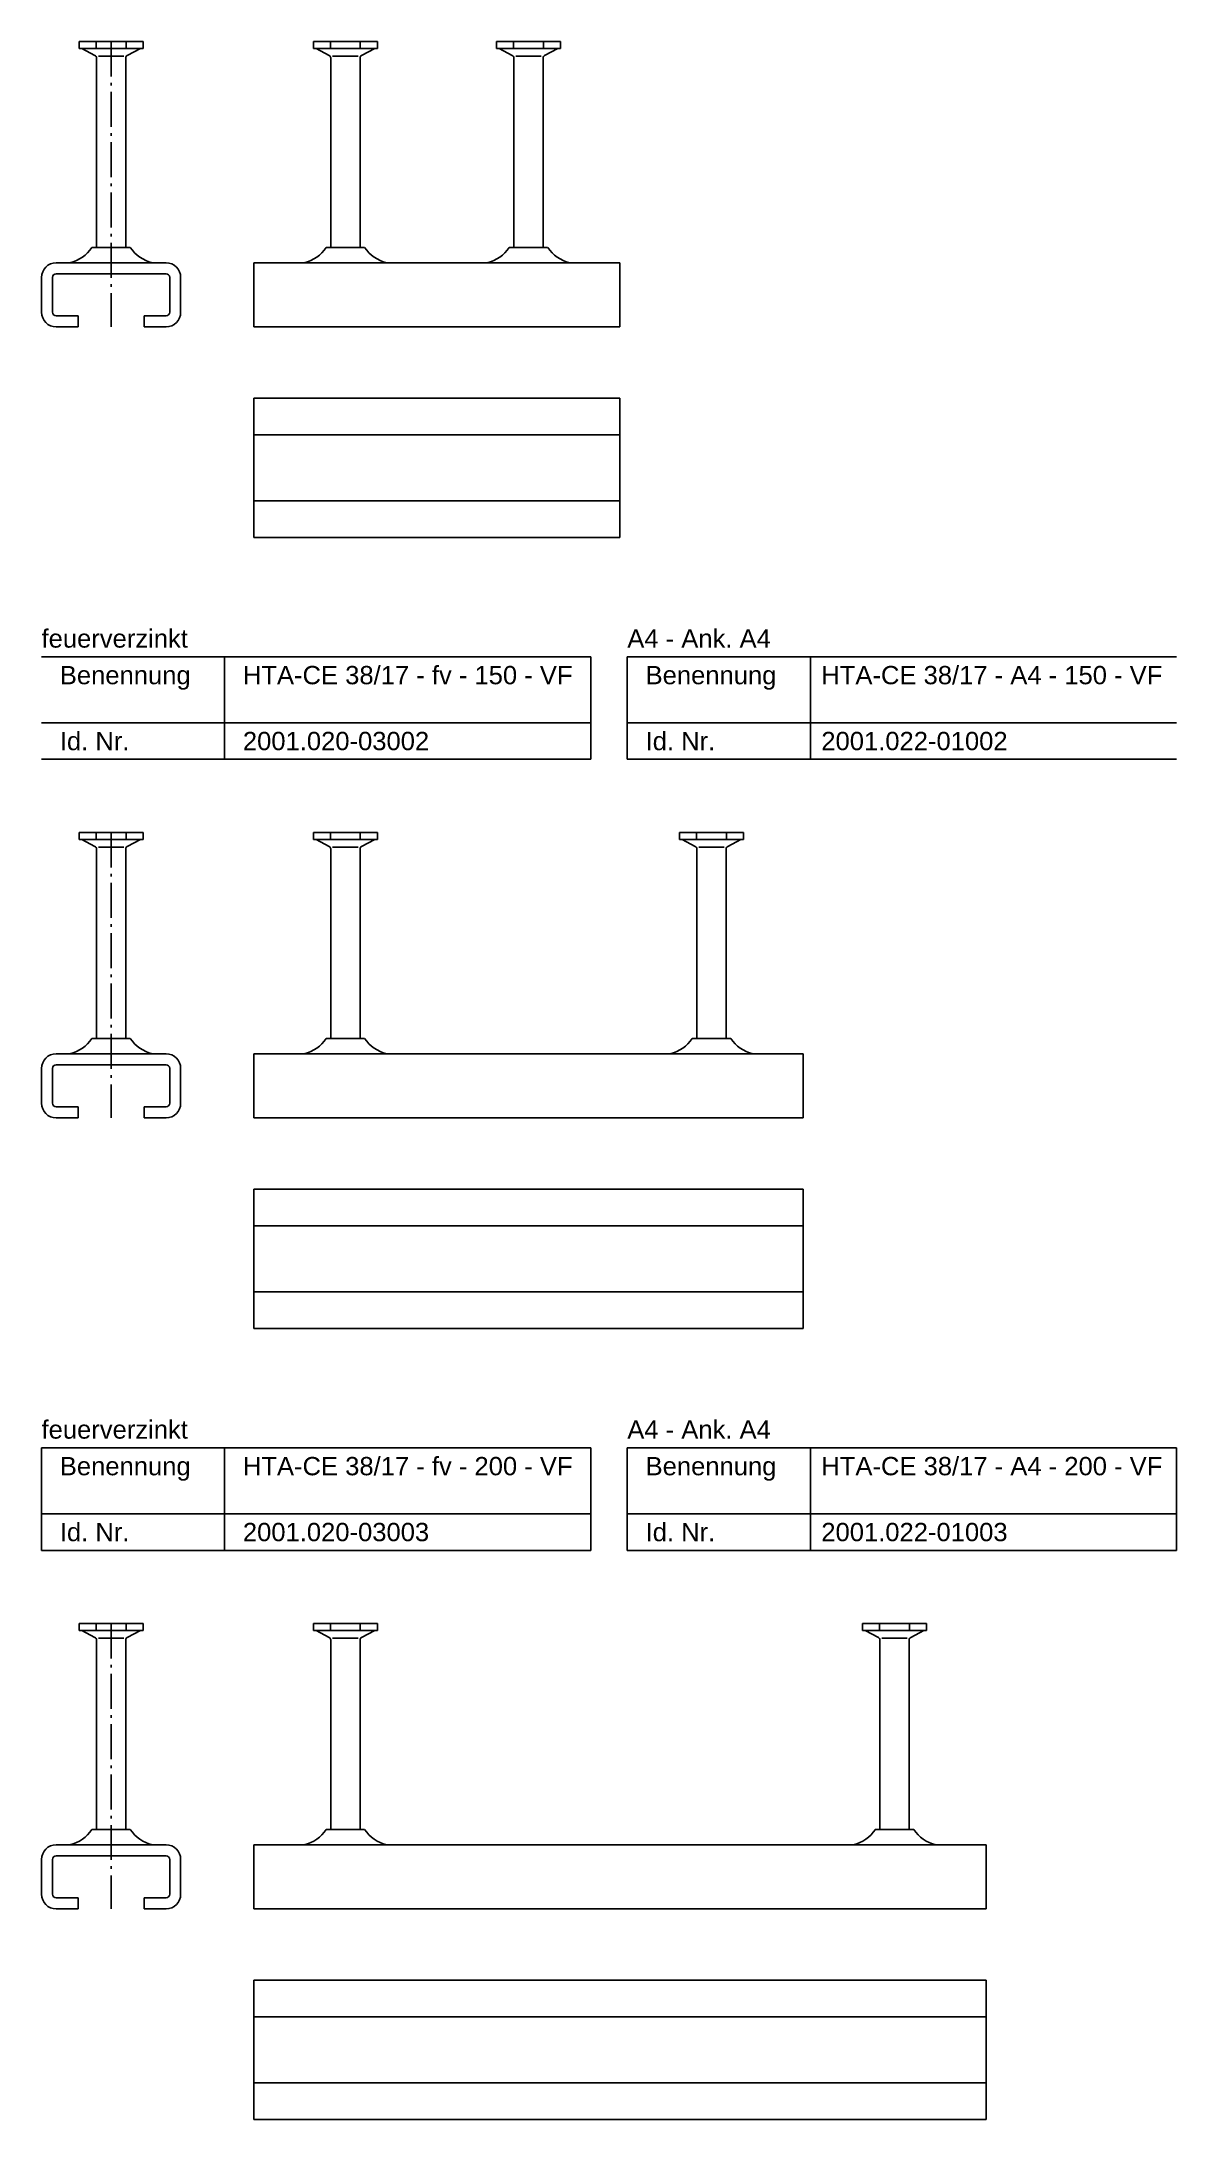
# Model space of a CAD drawing. Header units: millimetres. Extents: x 6937 to 13065, y -40 to 2527.
# Drawn here: x 6937 to 7247, y 1904 to 2471 of the extents above; entities that cross this region are included whole.
import ezdxf

# ---------------------------------------------------------------- set-up
doc = ezdxf.new("R2010")
doc.units = ezdxf.units.MM
doc.header["$LTSCALE"] = 10
doc.linetypes.add('AM_DIN_G_W050x2', pattern=[6.875, 4.75, -0.875, 0.375, -0.875])
doc.layers.add('HALFEN', color=2, linetype='CONTINUOUS')
doc.styles.add('ARIAL50', font='arial.ttf', dxfattribs={"height": 5})

msp = doc.modelspace()

# ---------------------------------------------------------------- texts
at = {"layer": 'HALFEN', "style": 'ARIAL50'}
for s, p in [('feuerverzinkt', (6937.48, 2305.75)), ('A4 - Ank. A4', (7097.48, 2305.75)), ('Benennung', (6942.48, 2295.75)), ('HTA-CE 38/17 - fv - 150 - VF', (6992.48, 2295.75)), ('Benennung', (7102.48, 2295.75)), ('HTA-CE 38/17 - A4 - 150 - VF', (7150.48, 2295.75)), ('Id. Nr.', (6942.48, 2277.75)), ('2001.020-03002', (6992.48, 2277.75)), ('Id. Nr.', (7102.48, 2277.75)), ('2001.022-01002', (7150.48, 2277.75)), ('feuerverzinkt', (6937.48, 2089.75)), ('A4 - Ank. A4', (7097.48, 2089.75)), ('Benennung', (6942.48, 2079.75)), ('HTA-CE 38/17 - fv - 200 - VF', (6992.48, 2079.75)), ('Benennung', (7102.48, 2079.75)), ('HTA-CE 38/17 - A4 - 200 - VF', (7150.48, 2079.75)), ('Id. Nr.', (6942.48, 2061.75)), ('2001.020-03003', (6992.48, 2061.75)), ('Id. Nr.', (7102.48, 2061.75)), ('2001.022-01003', (7150.48, 2061.75))]:
    msp.add_text(s, height=5, dxfattribs=at).set_placement(p)

# ---------------------------------------------------------------- linework, layer by layer
at = {"layer": 'HALFEN'}
for p, q in [((6965.21, 2471.25), (6947.76, 2471.25)), ((6947.76, 2471.25), (6947.76, 2469.35)), ((6965.21, 2469.35), (6947.76, 2469.35)), ((6948.48, 2469.35), (6952.06, 2467.47)), ((6952.41, 2471), (6952.41, 2469.6)), ((6960.56, 2471), (6960.56, 2469.6)), ((6964.48, 2469.35), (6960.91, 2467.47)), ((6965.21, 2471.25), (6965.21, 2469.35)), ((7029.21, 2471.25), (7011.76, 2471.25)), ((7011.76, 2471.25), (7011.76, 2469.35)), ((7029.21, 2469.35), (7011.76, 2469.35)), ((7012.48, 2469.35), (7016.06, 2467.47)), ((7016.41, 2471), (7016.41, 2469.6)), ((7024.56, 2471), (7024.56, 2469.6)), ((7028.48, 2469.35), (7024.91, 2467.47)), ((7029.21, 2471.25), (7029.21, 2469.35)), ((7079.21, 2471.25), (7061.76, 2471.25)), ((7061.76, 2471.25), (7061.76, 2469.35)), ((7079.21, 2469.35), (7061.76, 2469.35)), ((7062.48, 2469.35), (7066.06, 2467.47)), ((7066.41, 2471), (7066.41, 2469.6)), ((7074.56, 2471), (7074.56, 2469.6)), ((7078.48, 2469.35), (7074.91, 2467.47)), ((7079.21, 2471.25), (7079.21, 2469.35)), ((6952.48, 2415.05), (6952.48, 2466.77)), ((6953, 2467.25), (6959.96, 2467.25)), ((6960.48, 2415.05), (6960.48, 2466.77)), ((7016.48, 2415.05), (7016.48, 2466.77)), ((7017, 2467.25), (7023.96, 2467.25)), ((7024.48, 2415.05), (7024.48, 2466.77)), ((7066.48, 2415.05), (7066.48, 2466.77)), ((7067, 2467.25), (7073.96, 2467.25)), ((7074.48, 2415.05), (7074.48, 2466.77)), ((6961.73, 2415.05), (6951.23, 2415.05)), ((7025.73, 2415.05), (7015.23, 2415.05)), ((7075.73, 2415.05), (7065.23, 2415.05)), ((6937.48, 2397.35), (6937.48, 2406.85)), ((6940.48, 2406.85), (6940.48, 2397.35)), ((6941.48, 2410.85), (6971.48, 2410.85)), ((6971.48, 2407.85), (6941.48, 2407.85)), ((6972.48, 2406.85), (6972.48, 2397.35)), ((6975.48, 2406.85), (6975.48, 2397.35)), ((6995.48, 2410.85), (7095.48, 2410.85)), ((6995.48, 2410.85), (6995.48, 2393.35)), ((7095.48, 2410.85), (7095.48, 2393.35)), ((6941.48, 2396.35), (6947.48, 2396.35)), ((6947.48, 2396.35), (6947.48, 2393.35)), ((6971.48, 2396.35), (6965.48, 2396.35)), ((6965.48, 2396.35), (6965.48, 2393.35)), ((6941.48, 2393.35), (6947.48, 2393.35)), ((6971.48, 2393.35), (6965.48, 2393.35)), ((6995.48, 2393.35), (7095.48, 2393.35)), ((6995.48, 2373.85), (6995.48, 2335.85)), ((6995.48, 2373.85), (7095.48, 2373.85)), ((7095.48, 2373.85), (7095.48, 2335.85)), ((7095.48, 2373.85), (7095.48, 2335.85)), ((6995.48, 2363.85), (7095.48, 2363.85)), ((6995.48, 2345.85), (7095.48, 2345.85)), ((6995.48, 2335.85), (7095.48, 2335.85)), ((6937.48, 2303.25), (7087.48, 2303.25)), ((6987.48, 2275.25), (6987.48, 2303.25)), ((7087.48, 2275.25), (7087.48, 2303.25)), ((7097.48, 2303.25), (7247.48, 2303.25)), ((7097.48, 2275.25), (7097.48, 2303.25)), ((7147.48, 2275.25), (7147.48, 2303.25)), ((6937.48, 2285.25), (7087.48, 2285.25)), ((7097.48, 2285.25), (7247.48, 2285.25)), ((6937.48, 2275.25), (7087.48, 2275.25)), ((7097.48, 2275.25), (7247.48, 2275.25)), ((6965.21, 2255.25), (6947.76, 2255.25)), ((6947.76, 2255.25), (6947.76, 2253.35)), ((6965.21, 2253.35), (6947.76, 2253.35)), ((6948.48, 2253.35), (6952.06, 2251.47)), ((6952.41, 2255), (6952.41, 2253.6)), ((6960.56, 2255), (6960.56, 2253.6)), ((6964.48, 2253.35), (6960.91, 2251.47)), ((6965.21, 2255.25), (6965.21, 2253.35)), ((7029.21, 2255.25), (7011.76, 2255.25)), ((7011.76, 2255.25), (7011.76, 2253.35)), ((7029.21, 2253.35), (7011.76, 2253.35)), ((7012.48, 2253.35), (7016.06, 2251.47)), ((7016.41, 2255), (7016.41, 2253.6)), ((7024.56, 2255), (7024.56, 2253.6)), ((7028.48, 2253.35), (7024.91, 2251.47)), ((7029.21, 2255.25), (7029.21, 2253.35)), ((7129.21, 2255.25), (7111.76, 2255.25)), ((7111.76, 2255.25), (7111.76, 2253.35)), ((7129.21, 2253.35), (7111.76, 2253.35)), ((7112.48, 2253.35), (7116.06, 2251.47)), ((7116.41, 2255), (7116.41, 2253.6)), ((7124.56, 2255), (7124.56, 2253.6)), ((7128.48, 2253.35), (7124.91, 2251.47)), ((7129.21, 2255.25), (7129.21, 2253.35)), ((6952.48, 2199.05), (6952.48, 2250.77)), ((6953, 2251.25), (6959.96, 2251.25)), ((6960.48, 2199.05), (6960.48, 2250.77)), ((7016.48, 2199.05), (7016.48, 2250.77)), ((7017, 2251.25), (7023.96, 2251.25)), ((7024.48, 2199.05), (7024.48, 2250.77)), ((7116.48, 2199.05), (7116.48, 2250.77)), ((7117, 2251.25), (7123.96, 2251.25)), ((7124.48, 2199.05), (7124.48, 2250.77)), ((6961.73, 2199.05), (6951.23, 2199.05)), ((7025.73, 2199.05), (7015.23, 2199.05)), ((7125.73, 2199.05), (7115.23, 2199.05)), ((6937.48, 2181.35), (6937.48, 2190.85)), ((6940.48, 2190.85), (6940.48, 2181.35)), ((6941.48, 2194.85), (6971.48, 2194.85)), ((6971.48, 2191.85), (6941.48, 2191.85)), ((6972.48, 2190.85), (6972.48, 2181.35)), ((6975.48, 2190.85), (6975.48, 2181.35)), ((6995.48, 2194.85), (7145.48, 2194.85)), ((6995.48, 2194.85), (6995.48, 2177.35)), ((7145.48, 2194.85), (7145.48, 2177.35)), ((6941.48, 2180.35), (6947.48, 2180.35)), ((6947.48, 2180.35), (6947.48, 2177.35)), ((6971.48, 2180.35), (6965.48, 2180.35)), ((6965.48, 2180.35), (6965.48, 2177.35)), ((6941.48, 2177.35), (6947.48, 2177.35)), ((6971.48, 2177.35), (6965.48, 2177.35)), ((6995.48, 2177.35), (7145.48, 2177.35)), ((6995.48, 2157.85), (6995.48, 2119.85)), ((6995.48, 2157.85), (7145.48, 2157.85)), ((7145.48, 2157.85), (7145.48, 2119.85)), ((7145.48, 2157.85), (7145.48, 2119.85)), ((6995.48, 2147.85), (7145.48, 2147.85)), ((6995.48, 2129.85), (7145.48, 2129.85)), ((6995.48, 2119.85), (7145.48, 2119.85)), ((6937.48, 2087.25), (7087.48, 2087.25)), ((6937.48, 2059.25), (6937.48, 2087.25)), ((6987.48, 2059.25), (6987.48, 2087.25)), ((7087.48, 2059.25), (7087.48, 2087.25)), ((7097.48, 2087.25), (7247.48, 2087.25)), ((7097.48, 2059.25), (7097.48, 2087.25)), ((7147.48, 2059.25), (7147.48, 2087.25)), ((7247.48, 2059.25), (7247.48, 2087.25)), ((6937.48, 2069.25), (7087.48, 2069.25)), ((7097.48, 2069.25), (7247.48, 2069.25)), ((6937.48, 2059.25), (7087.48, 2059.25)), ((7097.48, 2059.25), (7247.48, 2059.25)), ((6965.21, 2039.25), (6947.76, 2039.25)), ((6947.76, 2039.25), (6947.76, 2037.35)), ((6965.21, 2037.35), (6947.76, 2037.35)), ((6948.48, 2037.35), (6952.06, 2035.47)), ((6952.41, 2039), (6952.41, 2037.6)), ((6960.56, 2039), (6960.56, 2037.6)), ((6964.48, 2037.35), (6960.91, 2035.47)), ((6965.21, 2039.25), (6965.21, 2037.35)), ((7029.21, 2039.25), (7011.76, 2039.25)), ((7011.76, 2039.25), (7011.76, 2037.35)), ((7029.21, 2037.35), (7011.76, 2037.35)), ((7012.48, 2037.35), (7016.06, 2035.47)), ((7016.41, 2039), (7016.41, 2037.6)), ((7024.56, 2039), (7024.56, 2037.6)), ((7028.48, 2037.35), (7024.91, 2035.47)), ((7029.21, 2039.25), (7029.21, 2037.35)), ((7179.21, 2039.25), (7161.76, 2039.25)), ((7161.76, 2039.25), (7161.76, 2037.35)), ((7179.21, 2037.35), (7161.76, 2037.35)), ((7162.48, 2037.35), (7166.06, 2035.47)), ((7166.41, 2039), (7166.41, 2037.6)), ((7174.56, 2039), (7174.56, 2037.6)), ((7178.48, 2037.35), (7174.91, 2035.47)), ((7179.21, 2039.25), (7179.21, 2037.35)), ((6952.48, 1983.05), (6952.48, 2034.77)), ((6953, 2035.25), (6959.96, 2035.25)), ((6960.48, 1983.05), (6960.48, 2034.77)), ((7016.48, 1983.05), (7016.48, 2034.77)), ((7017, 2035.25), (7023.96, 2035.25)), ((7024.48, 1983.05), (7024.48, 2034.77)), ((7166.48, 1983.05), (7166.48, 2034.77)), ((7167, 2035.25), (7173.96, 2035.25)), ((7174.48, 1983.05), (7174.48, 2034.77)), ((6961.73, 1983.05), (6951.23, 1983.05)), ((7025.73, 1983.05), (7015.23, 1983.05)), ((7175.73, 1983.05), (7165.23, 1983.05)), ((6937.48, 1965.35), (6937.48, 1974.85)), ((6940.48, 1974.85), (6940.48, 1965.35)), ((6941.48, 1978.85), (6971.48, 1978.85)), ((6971.48, 1975.85), (6941.48, 1975.85)), ((6972.48, 1974.85), (6972.48, 1965.35)), ((6975.48, 1974.85), (6975.48, 1965.35)), ((6995.48, 1978.85), (7195.48, 1978.85)), ((6995.48, 1978.85), (6995.48, 1961.35)), ((7195.48, 1978.85), (7195.48, 1961.35)), ((6941.48, 1964.35), (6947.48, 1964.35)), ((6947.48, 1964.35), (6947.48, 1961.35)), ((6971.48, 1964.35), (6965.48, 1964.35)), ((6965.48, 1964.35), (6965.48, 1961.35)), ((6941.48, 1961.35), (6947.48, 1961.35)), ((6971.48, 1961.35), (6965.48, 1961.35)), ((6995.48, 1961.35), (7195.48, 1961.35)), ((6995.48, 1941.85), (6995.48, 1903.85)), ((6995.48, 1941.85), (7195.48, 1941.85)), ((7195.48, 1941.85), (7195.48, 1903.85)), ((7195.48, 1941.85), (7195.48, 1903.85)), ((6995.48, 1931.85), (7195.48, 1931.85)), ((6995.48, 1913.85), (7195.48, 1913.85)), ((6995.48, 1903.85), (7195.48, 1903.85))]:
    msp.add_line(p, q, dxfattribs=at)
at = {"layer": 'HALFEN', "color": 1, "linetype": 'AM_DIN_G_W050x2', "ltscale": 0.2}
for p, q in [((6956.48, 2471.25), (6956.48, 2393.35)), ((6956.48, 2255.25), (6956.48, 2177.35)), ((6956.48, 2039.25), (6956.48, 1961.35))]:
    msp.add_line(p, q, dxfattribs=at)
at = {"layer": 'HALFEN'}
for centre, radius, start, end in [((6951.68, 2466.77), 0.8, 0, 62.3005), ((6961.28, 2466.77), 0.8, 117.6995, 180), ((7015.68, 2466.77), 0.8, 0, 62.3005), ((7025.28, 2466.77), 0.8, 117.6995, 180), ((7065.68, 2466.77), 0.8, 0, 62.3005), ((7075.28, 2466.77), 0.8, 117.6995, 180), ((6942.9, 2420.57), 10, 283.5108, 326.4733), ((6970.07, 2420.57), 10, 213.5267, 256.4892), ((7006.9, 2420.57), 10, 283.5108, 326.4733), ((7034.07, 2420.57), 10, 213.5267, 256.4892), ((7056.9, 2420.57), 10, 283.5108, 326.4733), ((7084.07, 2420.57), 10, 213.5267, 256.4892), ((6941.48, 2406.85), 4, 90, 180), ((6941.48, 2406.85), 1, 90, 180), ((6971.48, 2406.85), 4, 0, 90), ((6971.48, 2406.85), 1, 0, 90), ((6941.48, 2397.35), 4, 180, 270), ((6941.48, 2397.35), 1, 180, 270), ((6971.48, 2397.35), 1, 270, 0), ((6971.48, 2397.35), 4, 270, 0), ((6951.68, 2250.77), 0.8, 0, 62.3005), ((6961.28, 2250.77), 0.8, 117.6995, 180), ((7015.68, 2250.77), 0.8, 0, 62.3005), ((7025.28, 2250.77), 0.8, 117.6995, 180), ((7115.68, 2250.77), 0.8, 0, 62.3005), ((7125.28, 2250.77), 0.8, 117.6995, 180), ((6942.9, 2204.57), 10, 283.5108, 326.4733), ((6970.07, 2204.57), 10, 213.5267, 256.4892), ((7006.9, 2204.57), 10, 283.5108, 326.4733), ((7034.07, 2204.57), 10, 213.5267, 256.4892), ((7106.9, 2204.57), 10, 283.5108, 326.4733), ((7134.07, 2204.57), 10, 213.5267, 256.4892), ((6941.48, 2190.85), 4, 90, 180), ((6941.48, 2190.85), 1, 90, 180), ((6971.48, 2190.85), 4, 0, 90), ((6971.48, 2190.85), 1, 0, 90), ((6941.48, 2181.35), 4, 180, 270), ((6941.48, 2181.35), 1, 180, 270), ((6971.48, 2181.35), 1, 270, 0), ((6971.48, 2181.35), 4, 270, 0), ((6951.68, 2034.77), 0.8, 0, 62.3005), ((6961.28, 2034.77), 0.8, 117.6995, 180), ((7015.68, 2034.77), 0.8, 0, 62.3005), ((7025.28, 2034.77), 0.8, 117.6995, 180), ((7165.68, 2034.77), 0.8, 0, 62.3005), ((7175.28, 2034.77), 0.8, 117.6995, 180), ((6942.9, 1988.57), 10, 283.5108, 326.4733), ((6970.07, 1988.57), 10, 213.5267, 256.4892), ((7006.9, 1988.57), 10, 283.5108, 326.4733), ((7034.07, 1988.57), 10, 213.5267, 256.4892), ((7156.9, 1988.57), 10, 283.5108, 326.4733), ((7184.07, 1988.57), 10, 213.5267, 256.4892), ((6941.48, 1974.85), 4, 90, 180), ((6941.48, 1974.85), 1, 90, 180), ((6971.48, 1974.85), 4, 0, 90), ((6971.48, 1974.85), 1, 0, 90), ((6941.48, 1965.35), 4, 180, 270), ((6941.48, 1965.35), 1, 180, 270), ((6971.48, 1965.35), 1, 270, 0), ((6971.48, 1965.35), 4, 270, 0)]:
    msp.add_arc(centre, radius, start, end, dxfattribs=at)

msp.set_redraw_order([(e.dxf.handle, doc.entitydb.next_handle()) for e in msp.query("TEXT MTEXT ATTDEF DIMENSION ARC_DIMENSION")])  # texts and dimensions are drawn at this point

doc.saveas('drawing.dxf')
